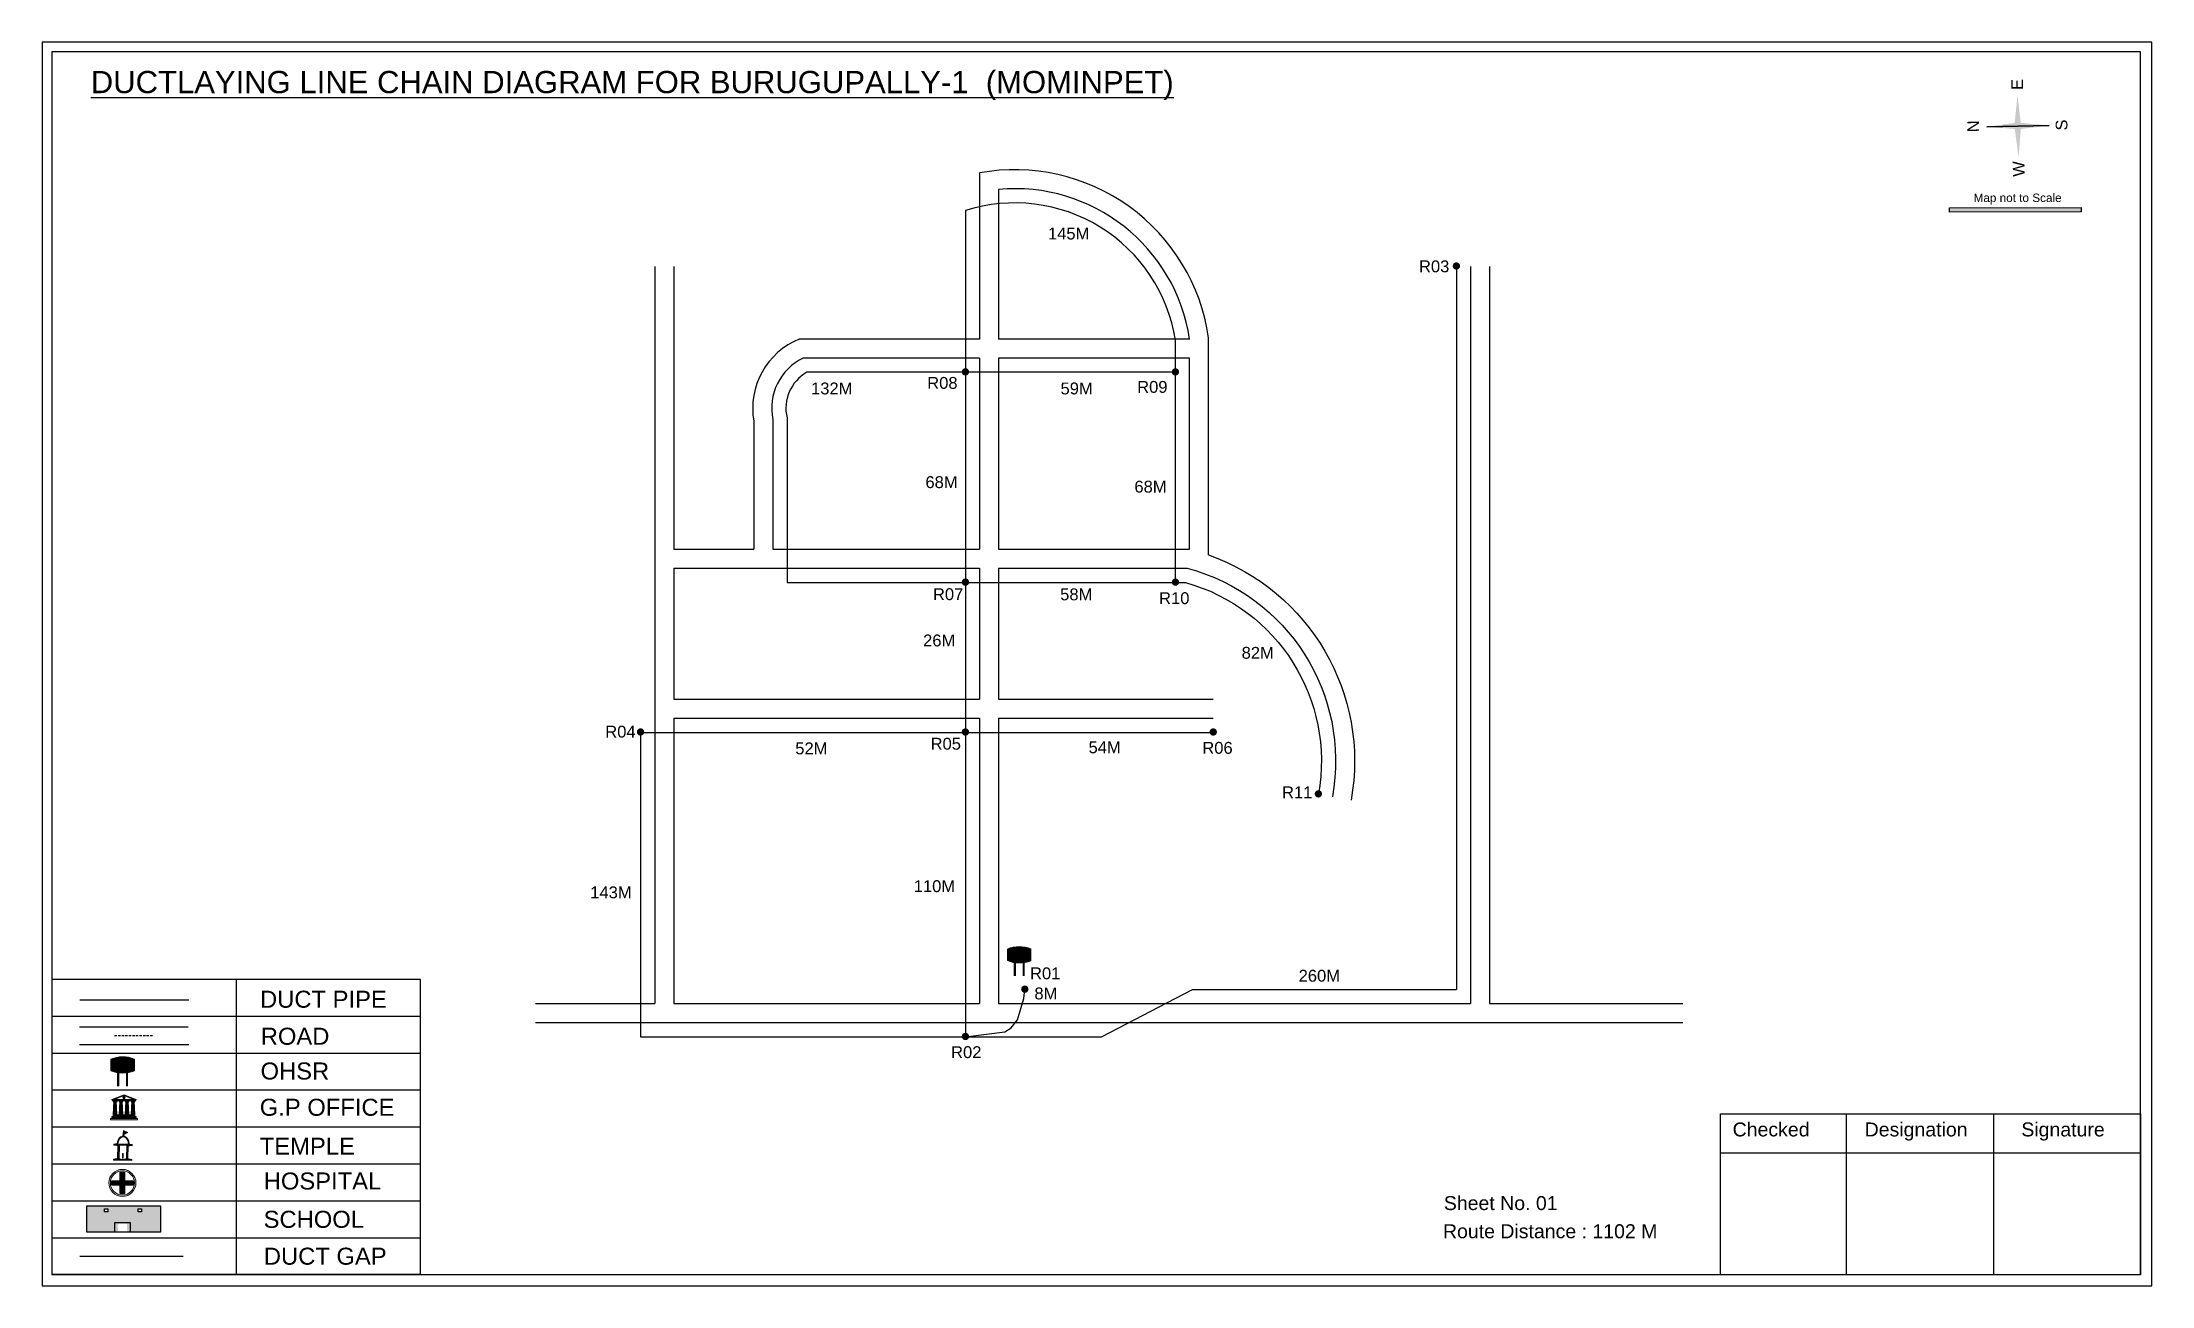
# Model space of a CAD drawing. Header units: inches. Extents: x 1684 to 5443, y 643 to 3286.
# Drawn here: x 3248 to 4138, y 2762 to 3286 of the extents above; entities that cross this region are included whole.
import ezdxf

# ---------------------------------------------------------------- set-up
doc = ezdxf.new("R2010")
doc.units = ezdxf.units.IN
doc.header["$MEASUREMENT"] = 0
doc.linetypes.add('DASHEDX2', pattern=[1.5, 1, -0.5])
for name, color, linetype in [('LANDMARK', 7, 'Continuous'), ('OHT', 7, 'Continuous'), ('pipe', 5, 'Continuous')]:
    doc.layers.add(name, color=color, linetype=linetype)
doc.styles.get("Standard").update_dxf_attribs({"font": 'arial.ttf'})

msp = doc.modelspace()

# ---------------------------------------------------------------- texts
at = {"color": 242, "true_color": 0xcd2027}
msp.add_text('%%UDUCTLAYING LINE CHAIN DIAGRAM FOR BURUGUPALLY-1  (MOMINPET)', height=9.375, dxfattribs=at).set_placement((3268.36, 3264.77))
for s, p in [('E', (4083.72, 3266.17)), ('N', (4065.14, 3248.33)), ('S', (4102.43, 3249.07)), ('W', (4084.37, 3229.58))]:
    msp.add_text(s, height=4.95, rotation=91.00631).set_placement(p)
for s, height, p in [('Map not to Scale', 3.5424, (4062.81, 3218.88)), ('145M', 5, (3672.23, 3203.07)), ('R03', 5, (3828.79, 3189.23)), ('132M', 5, (3572.27, 3137.73)), ('R08', 5, (3621.29, 3140.07)), ('59M', 5, (3677.55, 3137.73)), ('R09', 5, (3709.87, 3138.38)), ('68M', 5, (3620.54, 3098.22)), ('68M', 5, (3708.71, 3096.32)), ('R07', 5, (3623.71, 3050.96)), ('58M', 5, (3677.39, 3050.88)), ('R10', 5, (3719.12, 3049.28)), ('26M', 5, (3619.55, 3031.45)), ('82M', 5, (3753.96, 3026.24)), ('R04', 5, (3485.44, 2992.99)), ('52M', 5, (3565.62, 2985.93)), ('R05', 5, (3622.72, 2987.88)), ('54M', 5, (3689.37, 2986.38)), ('R06', 5, (3737.37, 2986.15)), ('R11', 5, (3771.01, 2967.38)), ('143M', 5, (3479.1, 2925.2)), ('110M', 5, (3615.6, 2927.81)), ('R01', 5, (3664.67, 2891.05)), ('260M', 5, (3778.01, 2890.03)), ('DUCT PIPE', 7.178, (3339.78, 2879.04)), ('8M', 5, (3666.51, 2882.57)), ('ROAD ', 7.178, (3340.09, 2863.43)), ('R02', 5, (3631.36, 2857.81)), ('OHSR', 7.178, (3340, 2848.77)), ('G.P OFFICE', 7.178, (3339.67, 2833.47)), ('Checked', 5.886, (3961.14, 2824.76)), ('Designation', 5.886, (4016.84, 2824.76)), ('Signature', 5.886, (4082.94, 2824.76)), ('TEMPLE', 7.178, (3339.67, 2817.06)), ('HOSPITAL', 7.178, (3341.34, 2802.38)), ('Sheet No. 01', 5.886, (3839.28, 2793.7)), ('SCHOOL', 7.178, (3341.29, 2786.21)), ('Route Distance : 1102 M', 5.886, (3838.91, 2781.83)), ('DUCT GAP', 7.178, (3341.39, 2770.66))]:
    msp.add_text(s, height=height).set_placement(p)

# ---------------------------------------------------------------- blocks, each defined once
blk = doc.blocks.new('OHT')
at = {"linetype": 'Continuous', "lineweight": 0, "true_color": 0x0ffffc}
blk.add_hatch(color=4, dxfattribs=at).paths.add_polyline_path([(0.012, 1), (0, 1, 0.101323), (-0.4, 0.916), (-0.4, 0.525, 0.194075), (0.399, 0.521), (0.399, 0.921, 0.097877)])
at = {"color": 4, "linetype": 'Continuous', "lineweight": 0, "true_color": 0x0ffffc, "flags": 128}
for points in [[(-0.4, 0.525), (-0.4, 0.916)], [(0.399, 0.521), (0.399, 0.921)]]:
    blk.add_lwpolyline(points, dxfattribs=at)
at = {"color": 4, "linetype": 'Continuous', "lineweight": 0, "true_color": 0x0ffffc, "const_width": 0.075, "flags": 128}
for points in [[(-0.15, 0), (-0.15, 0.475)], [(0.15, 0), (0.15, 0.473)]]:
    blk.add_lwpolyline(points, dxfattribs=at)
at = {"color": 4, "linetype": 'Continuous', "lineweight": 0, "true_color": 0x0ffffc}
for centre, radius, start, end in [((0.006, -0.019), 1.019, 67.31091, 113.47108), ((0.004, 1.513), 1.068, 247.76824, 291.70073)]:
    blk.add_arc(centre, radius, start, end, dxfattribs=at)
blk = doc.blocks.new('Government_Office')
at = {"linetype": 'Continuous', "lineweight": 0, "true_color": 0xff0000}
h = blk.add_hatch(color=1, dxfattribs=at)
h.paths.add_polyline_path([(0.44, 0.72), (0.45, 0.75), (0, 0.93), (-0.45, 0.75), (-0.44, 0.72)])
h.paths.add_polyline_path([(0.355, 0.75), (-0.355, 0.75), (0, 0.9)], flags=16)
h.paths.add_polyline_path([(0, 0.778, -1), (0, 0.872, -1)], flags=0)
h = blk.add_hatch(color=1, dxfattribs=at)
edge = h.paths.add_edge_path()
edge.add_arc((0, 0.825), 0.0467, 90, 270)
edge.add_arc((0, 0.825), 0.0467, 270, 450)
for points in [[(-0.5, 0.05), (0.5, 0.05), (0.5, 0), (-0.5, 0)], [(-0.45, 0.075), (-0.45, 0.12), (0.45, 0.12), (0.45, 0.075)], [(-0.4, 0.14), (-0.4, 0.18), (0.4, 0.18), (0.4, 0.14)]]:
    blk.add_hatch(color=1, dxfattribs=at).paths.add_polyline_path(points)
h = blk.add_hatch(color=1, dxfattribs=at)
edge = h.paths.add_edge_path()
edge.add_line((-0.27, 0.195), (-0.295, 0.675))
edge.add_line((-0.295, 0.675), (-0.29, 0.675))
edge.add_arc((-0.278, 0.688), 0.0176, 225.30401, 441.56588)
edge.add_line((-0.275, 0.705), (-0.395, 0.705))
edge.add_arc((-0.392, 0.688), 0.0176, 98.43412, 314.69599)
edge.add_line((-0.38, 0.675), (-0.375, 0.675))
edge.add_line((-0.375, 0.675), (-0.4, 0.195))
edge.add_line((-0.4, 0.195), (-0.27, 0.195))
h = blk.add_hatch(color=1, dxfattribs=at)
edge = h.paths.add_edge_path()
edge.add_line((-0.047, 0.195), (-0.072, 0.675))
edge.add_line((-0.072, 0.675), (-0.067, 0.675))
edge.add_arc((-0.054, 0.688), 0.0176, 225.30401, 441.56588)
edge.add_line((-0.052, 0.705), (-0.172, 0.705))
edge.add_arc((-0.169, 0.688), 0.0176, 98.43412, 314.69599)
edge.add_line((-0.157, 0.675), (-0.152, 0.675))
edge.add_line((-0.152, 0.675), (-0.177, 0.195))
edge.add_line((-0.177, 0.195), (-0.047, 0.195))
h = blk.add_hatch(color=1, dxfattribs=at)
edge = h.paths.add_edge_path()
edge.add_line((0.177, 0.195), (0.152, 0.675))
edge.add_line((0.152, 0.675), (0.157, 0.675))
edge.add_arc((0.169, 0.688), 0.0176, 225.30401, 441.56588)
edge.add_line((0.172, 0.705), (0.052, 0.705))
edge.add_arc((0.054, 0.688), 0.0176, 98.43412, 314.69599)
edge.add_line((0.067, 0.675), (0.072, 0.675))
edge.add_line((0.072, 0.675), (0.047, 0.195))
edge.add_line((0.047, 0.195), (0.177, 0.195))
h = blk.add_hatch(color=1, dxfattribs=at)
edge = h.paths.add_edge_path()
edge.add_line((0.4, 0.195), (0.375, 0.675))
edge.add_line((0.375, 0.675), (0.38, 0.675))
edge.add_arc((0.392, 0.688), 0.0176, 225.30401, 441.56588)
edge.add_line((0.395, 0.705), (0.275, 0.705))
edge.add_arc((0.278, 0.688), 0.0176, 98.43412, 314.69599)
edge.add_line((0.29, 0.675), (0.295, 0.675))
edge.add_line((0.295, 0.675), (0.27, 0.195))
edge.add_line((0.27, 0.195), (0.4, 0.195))
at = {"color": 1, "linetype": 'Continuous', "lineweight": 0, "true_color": 0xff0000, "flags": 128}
for points in [[(-0.45, 0.75), (-0.44, 0.72), (0.44, 0.72), (0.45, 0.75), (0, 0.93)], [(-0.355, 0.75), (0.355, 0.75), (0, 0.9)], [(-0.5, 0.05), (0.5, 0.05), (0.5, 0), (-0.5, 0)], [(-0.45, 0.075), (-0.45, 0.12), (0.45, 0.12), (0.45, 0.075)], [(-0.4, 0.14), (-0.4, 0.18), (0.4, 0.18), (0.4, 0.14)]]:
    blk.add_lwpolyline(points, close=True, dxfattribs=at)
for points in [[(0, 0.872, 1), (0, 0.778, 1)], [(-0.27, 0.195), (-0.295, 0.675), (-0.29, 0.675, 1.379694), (-0.275, 0.705), (-0.395, 0.705, 1.379694), (-0.38, 0.675), (-0.375, 0.675), (-0.4, 0.195)], [(-0.047, 0.195), (-0.072, 0.675), (-0.067, 0.675, 1.379694), (-0.052, 0.705), (-0.172, 0.705, 1.379694), (-0.157, 0.675), (-0.152, 0.675), (-0.177, 0.195)], [(0.177, 0.195), (0.152, 0.675), (0.157, 0.675, 1.379694), (0.172, 0.705), (0.052, 0.705, 1.379694), (0.067, 0.675), (0.072, 0.675), (0.047, 0.195)], [(0.4, 0.195), (0.375, 0.675), (0.38, 0.675, 1.379694), (0.395, 0.705), (0.275, 0.705, 1.379694), (0.29, 0.675), (0.295, 0.675), (0.27, 0.195)]]:
    blk.add_lwpolyline(points, format="xyb", close=True, dxfattribs=at)
blk = doc.blocks.new('Temple')
at = {"linetype": 'Continuous', "lineweight": 0, "true_color": 0xff0000}
h = blk.add_hatch(color=1, dxfattribs=at)
edge = h.paths.add_edge_path()
edge.add_line((0.175, 0.49), (0.225, 0.49))
edge.add_line((0.225, 0.49), (0.225, 0.497))
edge.add_line((0.225, 0.497), (0.307, 0.497))
edge.add_line((0.307, 0.497), (0.307, 0.533))
edge.add_line((0.307, 0.533), (0.257, 0.533))
edge.add_line((0.257, 0.533), (0.257, 0.54))
edge.add_line((0.257, 0.54), (0.2, 0.54))
edge.add_spline(control_points=[(0.2, 0.54), (0.2, 0.589), (0.19, 0.638), (0.142, 0.743), (0.092, 0.79), (0.027, 0.805), (0.02, 0.806), (0.012, 0.806)], knot_values=[4.712389, 4.712389, 4.712389, 4.712389, 5.278166, 5.278166, 6.117402, 6.117402, 6.223801, 6.223801, 6.223801, 6.223801], degree=3, periodic=0)
edge.add_line((0.012, 0.806), (0.012, 0.79))
edge.add_line((0.012, 0.79), (-0.012, 0.79))
edge.add_line((-0.012, 0.79), (-0.012, 0.806))
edge.add_spline(control_points=[(-0.012, 0.806), (-0.055, 0.802), (-0.096, 0.781), (-0.171, 0.699), (-0.197, 0.628), (-0.2, 0.55), (-0.2, 0.545), (-0.2, 0.54)], knot_values=[6.343965, 6.343965, 6.343965, 6.343965, 6.956638, 6.956638, 7.795874, 7.795874, 7.853982, 7.853982, 7.853982, 7.853982], degree=3, periodic=0)
edge.add_line((-0.2, 0.54), (-0.257, 0.54))
edge.add_line((-0.257, 0.54), (-0.257, 0.533))
edge.add_line((-0.257, 0.533), (-0.307, 0.533))
edge.add_line((-0.307, 0.533), (-0.307, 0.497))
edge.add_line((-0.307, 0.497), (-0.225, 0.497))
edge.add_line((-0.225, 0.497), (-0.225, 0.49))
edge.add_line((-0.225, 0.49), (-0.175, 0.49))
edge.add_line((-0.175, 0.49), (-0.175, 0.07))
edge.add_arc((-0.205, 0.07), 0.03, -90, 0, ccw=False)
edge.add_line((-0.205, 0.04), (-0.257, 0.04))
edge.add_line((-0.257, 0.04), (-0.257, 0.033))
edge.add_line((-0.257, 0.033), (-0.307, 0.033))
edge.add_line((-0.307, 0.033), (-0.307, 0))
edge.add_line((-0.307, 0), (0.307, 0))
edge.add_line((0.307, 0), (0.307, 0.033))
edge.add_line((0.307, 0.033), (0.257, 0.033))
edge.add_line((0.257, 0.033), (0.257, 0.04))
edge.add_line((0.257, 0.04), (0.205, 0.04))
edge.add_arc((0.205, 0.07), 0.03, 180, 270, ccw=False)
edge.add_line((0.175, 0.07), (0.175, 0.49))
h.paths.add_polyline_path([(0.125, 0.07, -0.414214), (0.095, 0.04), (0.05, 0.04), (0.05, 0.033), (-0.05, 0.033), (-0.05, 0.04), (-0.095, 0.04, -0.414214), (-0.125, 0.07), (-0.125, 0.497), (0.125, 0.497)], flags=16)
edge = h.paths.add_edge_path(flags=16)
edge.add_ellipse((0, 0.54), major_axis=(0, 0.242), ratio=0.722808, start_angle=270, end_angle=450, ccw=False)
edge.add_line((0.175, 0.54), (-0.175, 0.54))
h.paths.add_polyline_path([(0.012, 0.23), (0.012, 0.07), (-0.012, 0.07), (-0.012, 0.23)], flags=0)
h = blk.add_hatch(color=1, dxfattribs=at)
edge = h.paths.add_edge_path()
edge.add_line((0.012, 0.857), (0, 0.85))
edge.add_line((0, 0.85), (-0.003, 0.925))
edge.add_line((-0.003, 0.925), (-0.012, 0.925))
edge.add_line((-0.012, 0.925), (-0.012, 0.806))
edge.add_spline(control_points=[(-0.012, 0.806), (-0.004, 0.807), (0.004, 0.807), (0.012, 0.806)], knot_values=[6.223801, 6.223801, 6.223801, 6.223801, 6.343965, 6.343965, 6.343965, 6.343965], degree=3, periodic=0)
edge.add_line((0.012, 0.806), (0.012, 0.857))
h = blk.add_hatch(color=1, dxfattribs=at)
edge = h.paths.add_edge_path()
edge.add_line((0.012, 0.79), (0.012, 0.806))
edge.add_spline(control_points=[(0.012, 0.806), (0.004, 0.807), (-0.004, 0.807), (-0.012, 0.806)], knot_values=[6.223801, 6.223801, 6.223801, 6.223801, 6.343965, 6.343965, 6.343965, 6.343965], degree=3, periodic=0)
edge.add_line((-0.012, 0.806), (-0.012, 0.79))
edge.add_line((-0.012, 0.79), (0.012, 0.79))
at = {"linetype": 'Continuous', "lineweight": 0, "true_color": 0xe66000}
blk.add_hatch(color=32, dxfattribs=at).paths.add_polyline_path([(-0.006, 1), (0.147, 0.931), (0, 0.85)])
at = {"color": 1, "linetype": 'Continuous', "lineweight": 0, "true_color": 0xff0000, "flags": 128}
for points in [[(0.012, 0.925), (-0.012, 0.925), (-0.012, 0.79), (0.012, 0.79)], [(0.012, 0.23), (-0.012, 0.23), (-0.012, 0.07), (0.012, 0.07)]]:
    blk.add_lwpolyline(points, close=True, dxfattribs=at)
at = {"color": 32, "linetype": 'Continuous', "lineweight": 0, "true_color": 0xe66000, "flags": 128}
blk.add_lwpolyline([(-0.006, 1), (0.147, 0.931), (0, 0.85), (-0.006, 1)], dxfattribs=at)
at = {"color": 1, "linetype": 'Continuous', "lineweight": 0, "true_color": 0xff0000, "flags": 128}
blk.add_lwpolyline([(0.2, 0.54), (0.257, 0.54), (0.257, 0.533), (0.307, 0.533), (0.307, 0.497), (0.225, 0.497), (0.225, 0.49), (0.175, 0.49), (0.175, 0.07, 0.414214), (0.205, 0.04), (0.257, 0.04), (0.257, 0.033), (0.307, 0.033), (0.307, 0), (-0.307, 0), (-0.307, 0.033), (-0.257, 0.033), (-0.257, 0.04), (-0.205, 0.04, 0.414214), (-0.175, 0.07), (-0.175, 0.49), (-0.225, 0.49), (-0.225, 0.497), (-0.307, 0.497), (-0.307, 0.533), (-0.257, 0.533), (-0.257, 0.54), (-0.2, 0.54)], format="xyb", dxfattribs=at)
blk.add_lwpolyline([(-0.175, 0.54), (0.175, 0.54)], dxfattribs=at)
blk.add_lwpolyline([(0.125, 0.497), (0.125, 0.07, -0.414214), (0.095, 0.04), (0.05, 0.04), (0.05, 0.033), (-0.05, 0.033), (-0.05, 0.04), (-0.095, 0.04, -0.414214), (-0.125, 0.07), (-0.125, 0.497)], format="xyb", close=True, dxfattribs=at)
at = {"color": 1, "linetype": 'Continuous', "lineweight": 0, "true_color": 0xff0000}
blk.add_ellipse((0, 0.54), major_axis=(0, 0.242), ratio=0.722808, start_param=4.712389, end_param=7.853982, dxfattribs=at)
blk.add_open_spline([(0.2, 0.54), (0.2, 0.589), (0.19, 0.638), (0.142, 0.743), (0.092, 0.79), (-0.023, 0.816), (-0.085, 0.794), (-0.171, 0.699), (-0.197, 0.628), (-0.2, 0.55), (-0.2, 0.545), (-0.2, 0.54)], degree=3, knots=[4.712389, 4.712389, 4.712389, 4.712389, 5.278166, 5.278166, 6.117402, 6.117402, 6.956638, 6.956638, 7.795874, 7.795874, 7.853982, 7.853982, 7.853982, 7.853982], dxfattribs=at)
blk = doc.blocks.new('*U10')
at = {"color": 0, "linetype": 'DASHEDX2', "transparency": 16777216}
blk.add_line((-8.22, 0), (8.01, 0), dxfattribs=at)
blk = doc.blocks.new('Hospital')
at = {"linetype": 'Continuous', "lineweight": 0, "true_color": 0x000000}
h = blk.add_hatch(color=18, dxfattribs=at)
h.paths.add_polyline_path([(-0.5, 0, 1), (0.5, 0, 1)])
h.paths.add_polyline_path([(0.446, 0, -1), (-0.446, 0, -1)], flags=16)
at = {"linetype": 'Continuous', "true_color": 0xff0000}
blk.add_hatch(color=1, dxfattribs=at).paths.add_polyline_path([(-0.394, 0.08), (-0.08, 0.08), (-0.08, 0.394), (0.08, 0.394), (0.08, 0.08), (0.394, 0.08), (0.394, -0.08), (0.08, -0.08), (0.08, -0.394), (-0.08, -0.394), (-0.08, -0.08), (-0.394, -0.08)])
at = {"color": 1, "linetype": 'Continuous', "true_color": 0xff0000, "flags": 128}
blk.add_lwpolyline([(-0.394, 0.08), (-0.08, 0.08), (-0.08, 0.394), (0.08, 0.394), (0.08, 0.08), (0.394, 0.08), (0.394, -0.08), (0.08, -0.08), (0.08, -0.394), (-0.08, -0.394), (-0.08, -0.08), (-0.394, -0.08)], close=True, dxfattribs=at)
at = {"color": 18, "linetype": 'Continuous', "lineweight": 0, "true_color": 0x000000}
for radius in [0.5, 0.446]:
    blk.add_circle((0, 0), radius, dxfattribs=at)

# ---------------------------------------------------------------- hatches: boundary and pattern name
at = {"true_color": 0x0093dd}
h = msp.add_hatch(color=142, dxfattribs=at)
h.dxf.hatch_style = 1
h.paths.add_polyline_path([(4052.63, 3216.38), (4052.64, 3214.54), (4108.14, 3214.66), (4108.14, 3216.51)])
at = {"ltscale": 0.5}
h = msp.add_hatch(color=5, dxfattribs=at)
h.dxf.hatch_style = 1
h.paths.add_polyline_path([(3846.13, 3191.87, 1), (3843.01, 3191.87, 1)])
h = msp.add_hatch(color=5, dxfattribs=at)
h.dxf.hatch_style = 1
h.paths.add_polyline_path([(3638.97, 3147.21, 1), (3635.85, 3147.21, 1)])
h = msp.add_hatch(color=5, dxfattribs=at)
h.dxf.hatch_style = 1
h.paths.add_polyline_path([(3727.58, 3147.21, 1), (3724.47, 3147.21, 1)])
h = msp.add_hatch(color=5, dxfattribs=at)
h.dxf.hatch_style = 1
h.paths.add_polyline_path([(3638.97, 3058.54, 1), (3635.85, 3058.54, 1)])
h = msp.add_hatch(color=5, dxfattribs=at)
h.dxf.hatch_style = 1
h.paths.add_polyline_path([(3727.58, 3058.54, 1), (3724.47, 3058.54, 1)])
h = msp.add_hatch(color=5, dxfattribs=at)
h.dxf.hatch_style = 1
h.paths.add_polyline_path([(3501.89, 2995.34, 1), (3498.77, 2995.34, 1)])
h = msp.add_hatch(color=5, dxfattribs=at)
h.dxf.hatch_style = 1
h.paths.add_polyline_path([(3638.97, 2995.34, 1), (3635.85, 2995.34, 1)])
h = msp.add_hatch(color=5, dxfattribs=at)
h.dxf.hatch_style = 1
h.paths.add_polyline_path([(3743.55, 2995.34, 1), (3740.43, 2995.34, 1)])
h = msp.add_hatch(color=5, dxfattribs=at)
h.dxf.hatch_style = 1
h.paths.add_polyline_path([(3787.9, 2969.25, 1), (3784.78, 2969.25, 1)])
h = msp.add_hatch(color=5, dxfattribs=at)
h.dxf.hatch_style = 1
h.paths.add_polyline_path([(3664.04, 2886.88, 1), (3660.93, 2886.88, 1)])
h = msp.add_hatch(color=5, dxfattribs=at)
h.dxf.hatch_style = 1
h.paths.add_polyline_path([(3638.97, 2866.93, 1), (3635.85, 2866.93, 1)])
at = {"true_color": 0xc8c92d}
h = msp.add_hatch(color=52, dxfattribs=at)
h.dxf.hatch_style = 1
h.paths.add_polyline_path([(3272.82, 2795.45), (3266.66, 2795.45), (3266.66, 2784.36), (3272.82, 2784.36)])
h.paths.add_polyline_path([(3297.67, 2795.45), (3291.51, 2795.45), (3291.51, 2784.36), (3297.67, 2784.36)])
at = {"true_color": 0x293189}
h = msp.add_hatch(color=177, dxfattribs=at)
h.dxf.hatch_style = 1
h.paths.add_polyline_path([(3291.51, 2795.45), (3272.82, 2795.45), (3272.82, 2784.36), (3279.83, 2784.36), (3279.83, 2787.99), (3283.69, 2787.99), (3283.69, 2784.36), (3291.51, 2784.36)])
h.paths.add_polyline_path([(3275.49, 2792.98), (3274.12, 2792.98), (3274.12, 2794.24), (3275.49, 2794.24)], flags=16)
h.paths.add_polyline_path([(3288.37, 2792.98), (3288.37, 2794.24), (3289.74, 2794.24), (3289.74, 2792.98)], flags=16)

# ---------------------------------------------------------------- linework, layer by layer
for p, q in [((4094.7, 3251.09), (4068.4, 3250.62)), ((4068.4, 3250.62), (4094.7, 3251.09)), ((4094.7, 3251.09), (4068.4, 3250.62)), ((4081.57, 3250.86), (4094.7, 3251.09)), ((3251.98, 2890.88), (3251.98, 2767.67)), ((3329.74, 2890.88), (3329.74, 2766.46)), ((3407.51, 2875.33), (3251.98, 2875.33)), ((3263.63, 2871.04), (3309.52, 2871.04)), ((3407.51, 2859.78), (3251.98, 2859.78)), ((3263.63, 2863.52), (3309.75, 2863.52)), ((3407.51, 2844.23), (3251.98, 2844.23)), ((3407.51, 2828.67), (3251.98, 2828.67)), ((3407.51, 2813.12), (3251.98, 2813.12)), ((3251.98, 2797.57), (3407.51, 2797.57)), ((3251.98, 2782.01), (3407.51, 2782.01)), ((3251.97, 2767.44), (3251.97, 2766.47)), ((3251.98, 2767.67), (3251.98, 2766.46)), ((3407.51, 2766.46), (3251.98, 2766.46))]:
    msp.add_line(p, q)
at = {"color": 1}
msp.add_line((4068.4, 3250.62), (4081.56, 3250.86), dxfattribs=at)
at = {"color": 242, "true_color": 0xcd2027}
for p, q in [((4009.04, 2834.31), (4009.04, 2766.42)), ((4071.24, 2834.31), (4071.24, 2766.42)), ((3956.07, 2817.86), (4133.29, 2817.86))]:
    msp.add_line(p, q, dxfattribs=at)
for points in [[(3247.86, 3286.26), (3247.86, 2761.77), (4138, 2761.77), (4138, 3286.26)], [(3251.97, 3282.25), (3251.97, 2766.47), (4133.29, 2766.47), (4133.29, 3282.25)], [(3297.74, 2795.45), (3297.74, 2784.36), (3266.66, 2784.36), (3266.66, 2795.45)], [(3275.49, 2794.24), (3275.49, 2792.98), (3274.12, 2792.98), (3274.12, 2794.24)], [(3288.37, 2792.98), (3288.37, 2794.24), (3289.74, 2794.24), (3289.74, 2792.98)]]:
    msp.add_lwpolyline(points, close=True)
for points in [[(3740.03, 3069.99), (3740.03, 3161.65, 0.425307), (3643.41, 3231.14, 0.425307)], [(3732.03, 3161.06, 0.397164), (3651.41, 3224.17)], [(3643.41, 3161.06), (3567.32, 3161.06, 0.353574), (3548.14, 3126.4), (3548.14, 3072.4)], [(3643.41, 3153.06), (3569, 3153.06, 0.343981), (3556.14, 3127.15), (3556.14, 3072.4)], [(3651.41, 3064.4), (3731.01, 3064.4, -0.391305), (3792.24, 2968.03)], [(3740.03, 3069.99, -0.368652), (3800.12, 2966.6)]]:
    msp.add_lwpolyline(points, format="xyb")
for points in [[(3643.41, 3231.14), (3643.41, 3161.06)], [(3651.41, 3224.17), (3651.41, 3161.06)], [(3506.33, 3191.73), (3506.33, 2880.78)], [(3514.33, 3191.73), (3514.33, 3072.4)], [(3850.57, 3191.73), (3850.57, 2880.78)], [(3858.57, 3191.73), (3858.57, 2880.78)], [(3732.03, 3161.06), (3651.41, 3161.06)], [(3643.41, 3153.06), (3643.41, 3072.4)], [(3651.41, 3153.06), (3651.41, 3072.4)], [(3732.03, 3153.06), (3651.41, 3153.06)], [(3732.03, 3072.4), (3732.03, 3153.06)], [(3514.33, 3072.4), (3548.14, 3072.4)], [(3556.14, 3072.4), (3643.41, 3072.4)], [(3651.41, 3072.4), (3732.03, 3072.4)], [(3514.33, 3064.4), (3514.33, 3009.19)], [(3514.33, 3064.4), (3643.41, 3064.4)], [(3643.41, 3064.4), (3643.41, 3009.19)], [(3651.41, 3064.4), (3651.41, 3009.19)], [(3514.33, 3009.19), (3643.41, 3009.19)], [(3651.41, 3009.19), (3741.99, 3009.19)], [(3514.33, 3001.19), (3514.33, 2880.78)], [(3514.33, 3001.19), (3643.41, 3001.19)], [(3643.41, 3001.19), (3643.41, 2880.78)], [(3651.41, 3001.19), (3651.41, 2880.78)], [(3651.41, 3001.19), (3741.99, 3001.19)], [(3407.51, 2766.46), (3407.51, 2890.88), (3251.98, 2890.88)], [(3455.97, 2880.78), (3506.33, 2880.78)], [(3514.33, 2880.78), (3643.41, 2880.78)], [(3651.41, 2880.78), (3850.57, 2880.78)], [(3858.57, 2880.78), (3940.07, 2880.78)], [(3455.97, 2872.78), (3940.07, 2872.78)], [(3278.5, 2784.36), (3278.5, 2788.46), (3285.02, 2788.46), (3285.02, 2784.36)]]:
    msp.add_lwpolyline(points)
at = {"color": 142, "true_color": 0x0093dd}
msp.add_lwpolyline([(4108.14, 3214.66), (4052.64, 3214.54), (4052.63, 3216.38), (4108.14, 3216.51), (4108.14, 3214.66)], dxfattribs=at)
at = {"color": 242, "true_color": 0xcd2027}
msp.add_lwpolyline([(4133.29, 2766.42), (3956.07, 2766.42), (3956.07, 2834.31), (4133.29, 2834.31)], close=True, dxfattribs=at)
for points in [[(4082.85, 3250.89), (4080.03, 3250.84), (4081.32, 3264)], [(4082.85, 3250.89), (4080.03, 3250.84), (4081.32, 3264)], [(4082.85, 3250.89), (4080.03, 3250.84), (4081.78, 3237.71)], [(4082.85, 3250.89), (4080.03, 3250.84), (4081.78, 3237.71)], [(4081.59, 3249.56), (4081.54, 3252.38), (4094.7, 3251.09)], [(4081.59, 3249.56), (4081.54, 3252.38), (4094.7, 3251.09)]]:
    msp.add_solid(points)
at = {"color": 1}
msp.add_solid([(4081.59, 3249.55), (4081.54, 3252.38), (4068.4, 3250.62)], dxfattribs=at)
msp.add_solid([(4081.59, 3249.55), (4081.54, 3252.38), (4068.4, 3250.62)], dxfattribs=at)
at = {"layer": 'OHT', "color": 5}
msp.add_line((3263.8, 2882.42), (3309.69, 2882.42), dxfattribs=at)
at = {"layer": 'OHT', "color": 1}
msp.add_line((3263.8, 2774.23), (3307.4, 2774.23), dxfattribs=at)
at = {"layer": 'pipe'}
for points in [[(3726.03, 3058.4), (3726.03, 3160.6, 0.459409), (3637.41, 3215.25, 0.397629)], [(3726.03, 3147.06), (3643.41, 3147.06), (3570.47, 3147.06, 0.332734), (3562.14, 3127.8), (3562.14, 3058.4)], [(3562.14, 3058.4), (3730.21, 3058.4, -0.38848), (3786.34, 2969.1)]]:
    msp.add_lwpolyline(points, format="xyb", dxfattribs=at)
for points in [[(3637.41, 3215.25), (3637.41, 2866.78)], [(3844.57, 3191.73), (3844.57, 2886.78)], [(3500.33, 2995.19), (3500.33, 2866.78)], [(3500.33, 2995.19), (3741.99, 2995.19)], [(3500.33, 2866.78), (3694.85, 2866.78), (3733.24, 2886.78)], [(3637.41, 2866.78), (3654.01, 2868.82), (3656.73, 2870.53), (3659.35, 2873.87), (3662.07, 2882.88), (3662.48, 2886.74)], [(3733.24, 2886.78), (3844.57, 2886.78)]]:
    msp.add_lwpolyline(points, dxfattribs=at)

# ---------------------------------------------------------------- block references
at = {"linetype": 'DASHEDX2'}
msp.add_blockref('*U10', (3286.63, 2867.28), dxfattribs=at)
at = {"layer": 'LANDMARK'}
for name, p, xscale, yscale, zscale in [('Government_Office', (3282.39, 2831.81), 11.32114773247135, 11.32114773247135, 11.32114773247135), ('Hospital', (3281.71, 2805.15), 11.41772014427468, 11.41772014427468, 11.41772014427468)]:
    msp.add_blockref(name, p, dxfattribs=dict(at, xscale=xscale, yscale=yscale, zscale=zscale))
at = {"layer": 'LANDMARK', "xscale": 12.62452535729322, "yscale": 12.62452535729322, "zscale": 12.62452535729322, "rotation": 358.3713438591284}
msp.add_blockref('Temple', (3281.82, 2814.69), dxfattribs=at)
at = {"layer": 'OHT', "xscale": 12.45189723782068, "yscale": 12.45189723782068, "zscale": 12.45189723782068}
for p in [(3660.11, 2892.39), (3281.8, 2845.92)]:
    msp.add_blockref('OHT', p, dxfattribs=at)

msp.set_redraw_order([(e.dxf.handle, doc.entitydb.next_handle()) for e in msp.query("TEXT MTEXT ATTDEF DIMENSION ARC_DIMENSION")])  # texts and dimensions are drawn at this point

doc.saveas('drawing.dxf')
